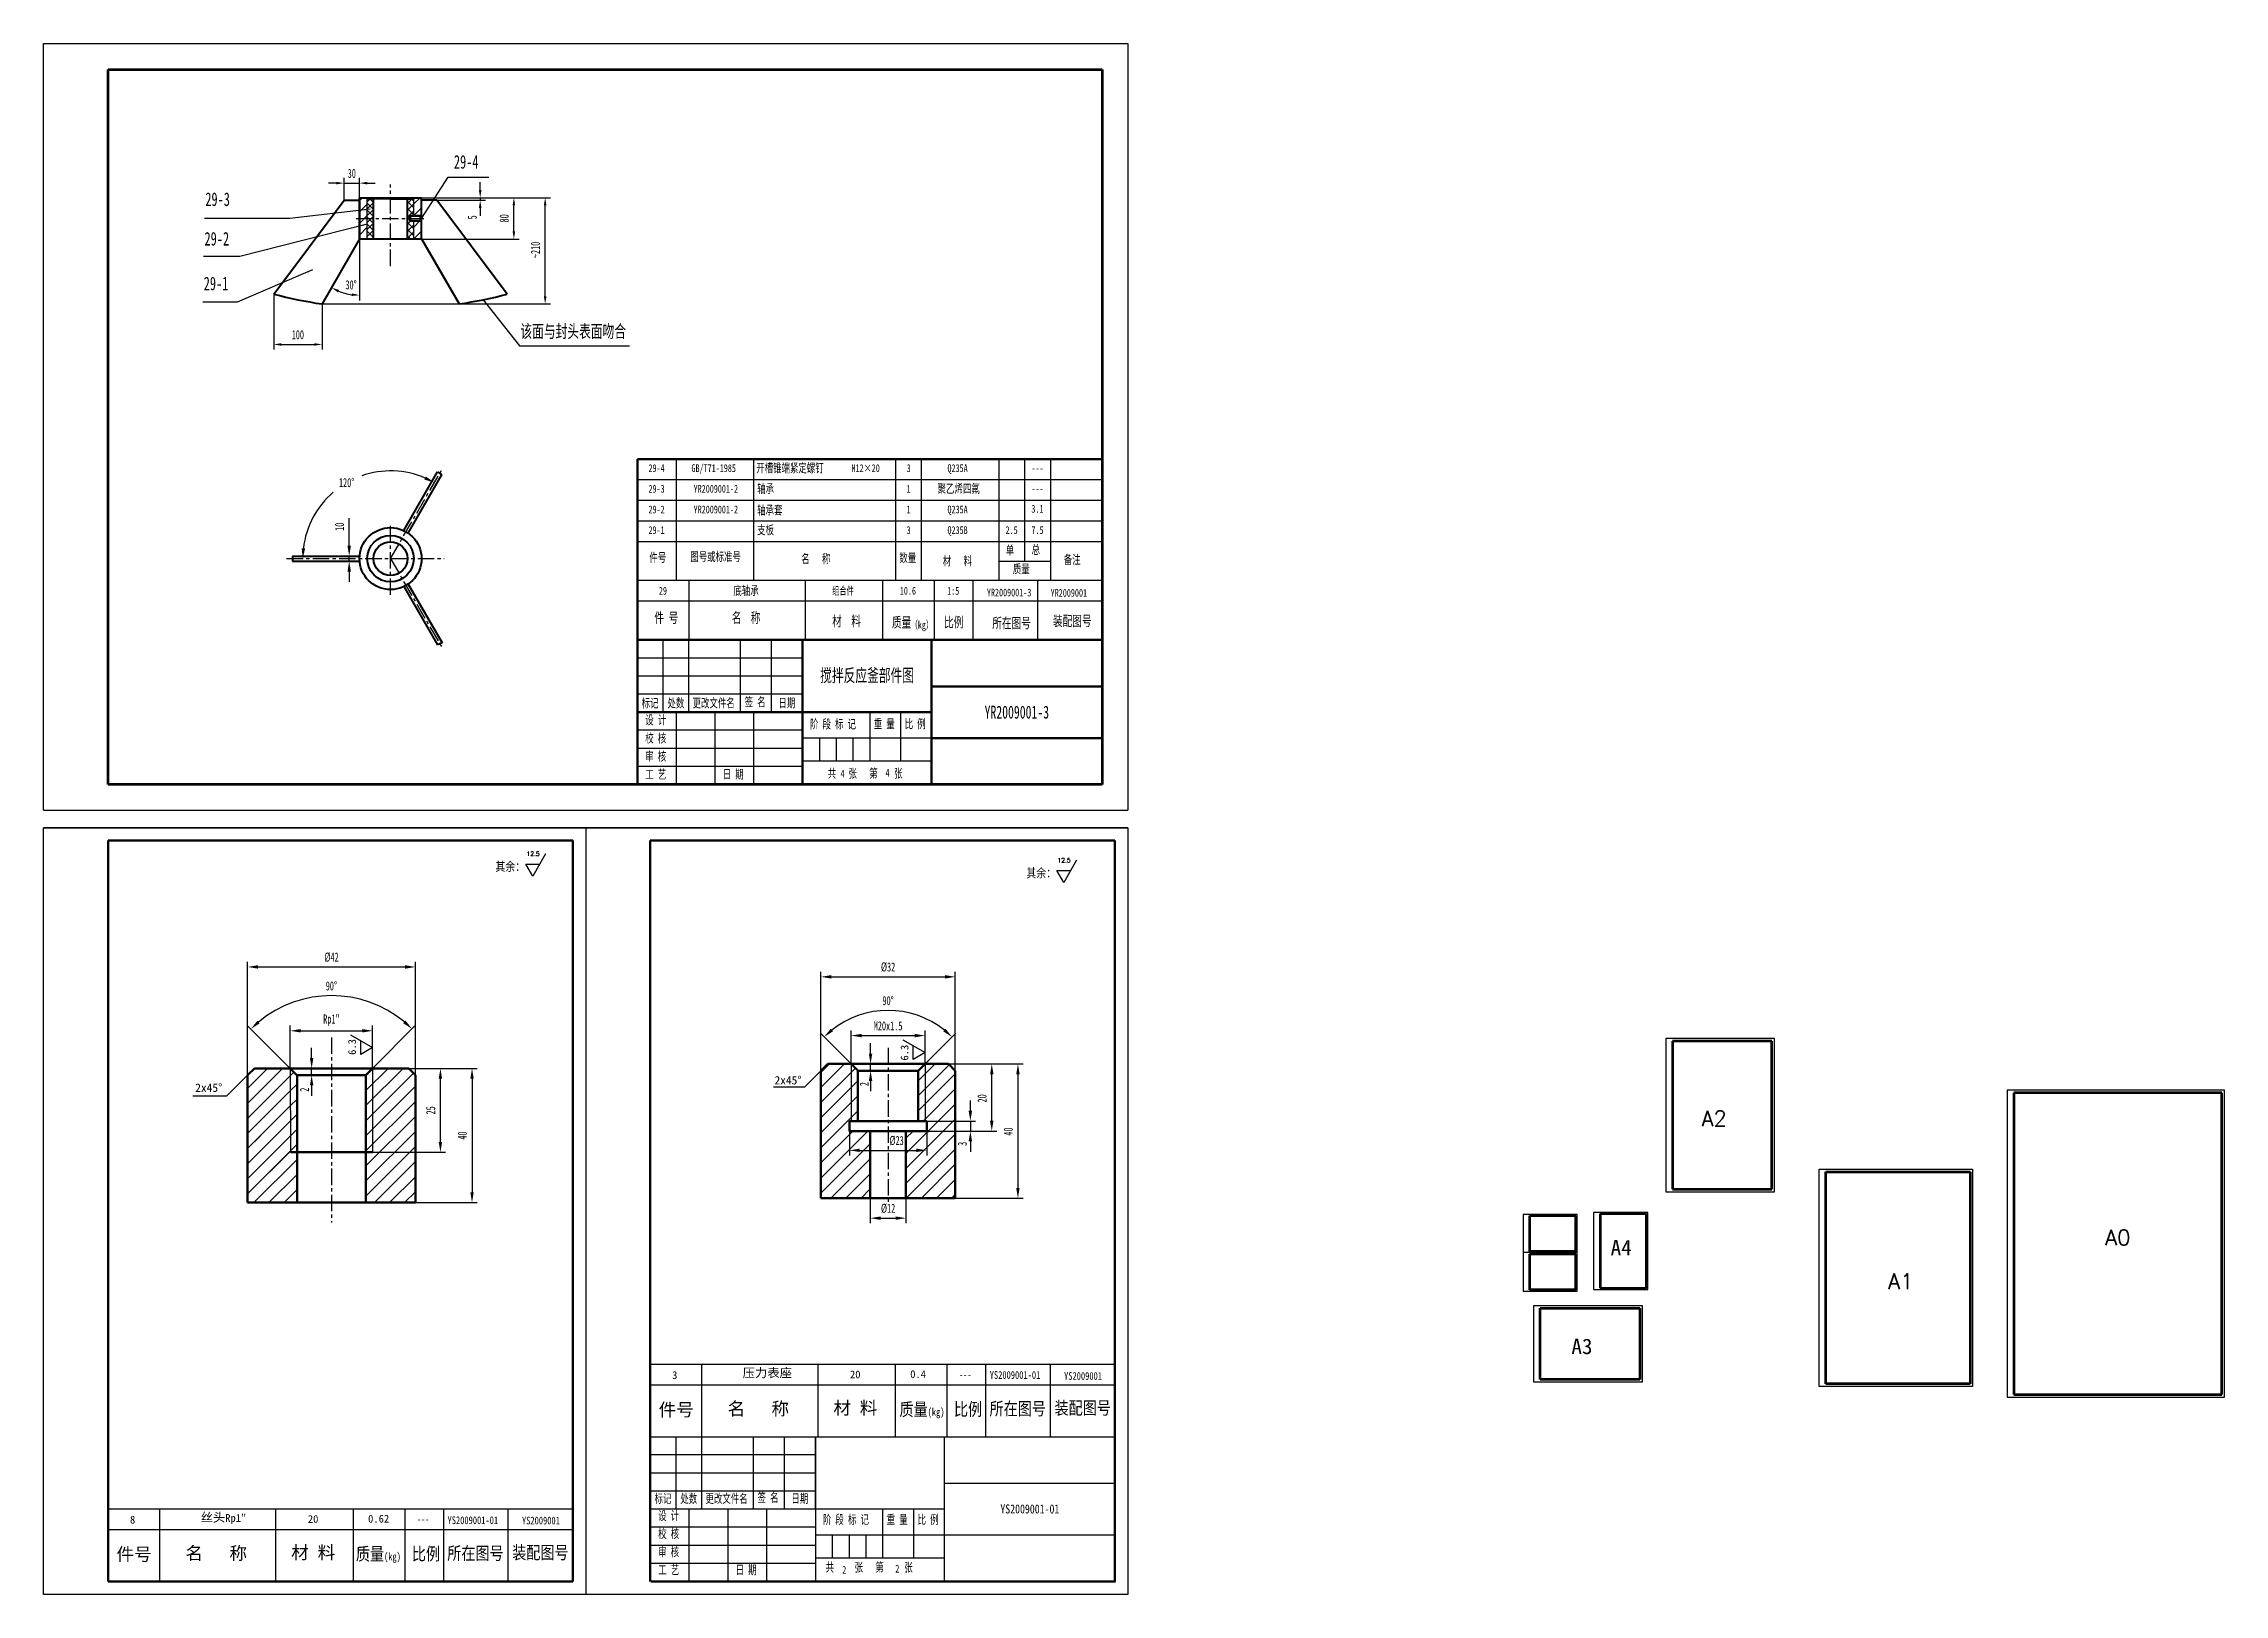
# Model space of a CAD drawing. Header units: millimetres. Extents: x -11803 to 14115, y -852 to 12275.
# Drawn here: x -6202 to 2246, y -852 to 5155 of the extents above; entities that cross this region are included whole.
import ezdxf

# ---------------------------------------------------------------- set-up
doc = ezdxf.new("R2010")
doc.units = ezdxf.units.MM
doc.linetypes.add('CENTERX2', pattern=[101.6, 63.5, -12.7, 12.7, -12.7])
doc.layers.get('Defpoints').update_dxf_attribs({"lineweight": 0})
for name, color, linetype, lineweight in [('CAXA0', 7, 'Continuous', 70), ('CAXA3', 7, 'Continuous', 25), ('CAXA4', 3, 'Continuous', 25), ('中心线', 1, 'CENTERX2', 25), ('粗实线', 7, 'Continuous', 50), ('粗线', 7, 'Continuous', 40), ('边框线', 2, 'Continuous', 90)]:
    doc.layers.add(name, color=color, linetype=linetype, lineweight=lineweight)
for name, color, linetype in [('填充', 4, 'Continuous'), ('标注', 3, 'Continuous'), ('细实线', 125, 'Continuous')]:
    doc.layers.add(name, color=color, linetype=linetype)
doc.styles.get("Standard").update_dxf_attribs({"font": 'txt', "bigfont": 'gbcbig.shx'})
doc.styles.add('UserTxtStyle8', font='SIMFANG.TTF', dxfattribs={"width": 0.667})
doc.styles.add('UserTxtStyle80', font='SIMFANG.TTF', dxfattribs={"width": 0.667})
doc.styles.add('标准', font='SimSun.ttf', dxfattribs={"width": 0.667})
doc.styles.add('样式 1', font='SIMFANG.TTF', dxfattribs={"width": 0.8})
doc.dimstyles.new('标准', dxfattribs={"dimscale": 10, "dimtxt": 3.5, "dimasz": 4, "dimexe": 2, "dimexo": 0, "dimgap": 2, "dimtad": 1, "dimdec": 1, "dimdsep": 46, "dimtxsty": '标准', "dimcen": 0, "dimdle": 2, "dimazin": 2, "dimtfac": 1, "dimtdec": 1, "dimtmove": 0, "dimatfit": 3, "dimfxl": 0, "dimtolj": 1, "dimtzin": 0, "dimarcsym": 0})
doc.dimstyles.new('标准$2', dxfattribs={"dimscale": 10, "dimtxt": 3.5, "dimasz": 4, "dimexe": 2, "dimexo": 0, "dimgap": 2, "dimtad": 1, "dimtih": 1, "dimtoh": 1, "dimdec": 1, "dimdsep": 46, "dimtxsty": '标准', "dimcen": 0, "dimdle": 2, "dimazin": 2, "dimtfac": 1, "dimtdec": 1, "dimtmove": 0, "dimatfit": 3, "dimfxl": 0, "dimtolj": 1, "dimtzin": 0, "dimarcsym": 0})
pattern_1 = [(45, (-10798.03, -7430.867), (-29.18583, 29.18583), [])]

msp = doc.modelspace()

# ---------------------------------------------------------------- texts
at = {"lineweight": 50, "char_height": 50, "attachment_point": 5, "style": '标准'}
for s, insert, width in [('{\\fFangSong_GB2312|b0|i0|c134|p34;搅拌反应釜部件图}', (-3011.523, 2704.988), 500), ('YR2009001-3', (-2431.523, 2564.988), 660)]:
    msp.add_mtext(s, dxfattribs=dict(at, insert=insert, width=width))
at = {"layer": 'CAXA0', "color": 0, "linetype": 'Continuous', "lineweight": 25, "attachment_point": 1}
for s, insert, char_height, style in [('29-4', (-4612.115, 4723.225), 52.5, '标准'), ('29-3', (-5575.134, 4578.448), 52.5, '标准'), ('29-2', (-5578.211, 4425.443), 52.5, '标准'), ('29-1', (-5581.288, 4252.001), 52.5, '标准'), ('该面与封头表面吻合', (-4354.721, 4065.688), 50, '标准'), ('YR2009001-3', (-2547.446, 3043.777), 30, 'UserTxtStyle8'), ('{\\fSimSun|b0|i0|c134|p2;YR2009001}', (-2300.322, 3042.456), 30, 'UserTxtStyle8')]:
    msp.add_mtext(s, dxfattribs=dict(at, insert=insert, char_height=char_height, style=style))
at = {"layer": 'CAXA4', "style": '标准', "width": 0.667}
for s, p in [('标记', (-3884.92, 2583.13)), ('处数', (-3784.92, 2583.324)), ('更改文件名', (-3687.641, 2583.324)), ('日期', (-3354.92, 2583.908)), ('设 计', (-3870.848, 2517.924)), ('阶 段 标 记', (-3232.851, 2501.952)), ('重 量', (-2985.848, 2502.924)), ('比 例', (-2865.848, 2502.73)), ('校 核', (-3870.848, 2447.341)), ('审 核', (-3870.848, 2376.952)), ('工 艺', (-3870.848, 2307.146)), ('共   张   第    张', (-3164.01, 2311.068))]:
    msp.add_text(s, height=35, dxfattribs=at).set_placement(p)
at = {"layer": 'CAXA4', "linetype": 'Continuous', "lineweight": 25, "attachment_point": 1}
for s, insert, char_height, style in [('\\fFangSong_GB2312|b0|i0|p34;29-4', (-3858.437, 3525.538), 30, '标准'), ('\\fFangSong_GB2312|b0|i0|p34;GB/T71-1985', (-3691.911, 3525.538), 30, '标准'), ('\\fFangSong_GB2312|b0|i0|p34;开槽锥端紧定螺钉', (-3441.032, 3528.963), 35, '标准'), ('\\fFangSong_GB2312|b0|i0|p34;M12×20', (-3072.009, 3525.538), 30, '标准'), ('\\fFangSong_GB2312|b0|i0|p34;3\\P', (-2858.377, 3525.538), 30, '标准'), ('Q235A', (-2700.144, 3525.538), 30, '标准'), ('\\fFangSong_GB2312|b0|i0|p34;---', (-2375.084, 3525.538), 30, '标准'), ('\\fFangSong_GB2312|b0|i0|p34;29-3', (-3858.437, 3445.538), 30, '标准'), ('YR2009001-2', (-3683.558, 3445.538), 30, '标准'), ('\\fFangSong_GB2312|b0|i0|p34;轴承', (-3437.533, 3448.963), 35, '标准'), ('\\fFangSong_GB2312|b0|i0|p34;1', (-2858.377, 3445.538), 30, '标准'), ('\\fFangSong_GB2312|b0|i0|p34;聚乙烯四氟', (-2738.48, 3448.963), 35, '标准'), ('\\fFangSong_GB2312|b0|i0|p34;---', (-2375.084, 3445.538), 30, '标准'), ('\\fFangSong_GB2312|b0|i0|p34;29-2', (-3858.437, 3365.538), 30, '标准'), ('YR2009001-2', (-3683.558, 3365.538), 30, '标准'), ('\\fFangSong_GB2312|b0|i0|p34;轴承套', (-3437.533, 3365.463), 35, '标准'), ('\\fFangSong_GB2312|b0|i0|p34;1', (-2858.377, 3365.538), 30, '标准'), ('Q235A', (-2700.144, 3365.538), 30, '标准'), ('\\fFangSong_GB2312|b0|i0|p34;3.1', (-2375.084, 3368.038), 30, '标准'), ('\\fFangSong_GB2312|b0|i0|p34;29-1', (-3858.437, 3285.538), 30, '标准'), ('\\fFangSong_GB2312|b0|i0|p34;支板', (-3437.533, 3288.963), 35, 'UserTxtStyle80'), ('\\fFangSong_GB2312|b0|i0|p34;3', (-2858.377, 3285.538), 30, '标准'), ('Q235B', (-2700.144, 3285.538), 30, '标准'), ('\\fFangSong_GB2312|b0|i0|p34;2.5', (-2475.084, 3285.538), 30, '标准'), ('\\fFangSong_GB2312|b0|i0|p34;单', (-2474.368, 3210.89), 35, 'UserTxtStyle80'), ('\\fFangSong_GB2312|b0|i0|p34;7.5', (-2375.084, 3285.538), 30, '标准'), ('\\fFangSong_GB2312|b0|i0|p34;总', (-2374.368, 3212.538), 35, 'UserTxtStyle80'), ('\\fFangSong_GB2312|b0|i0|p34;件号', (-3854.766, 3182.249), 35, 'UserTxtStyle80'), ('图号或标准号', (-3696.349, 3185.189), 35, 'UserTxtStyle80'), ('\\fFangSong_GB2312|b0|i0|p34;名   称', (-3266.48, 3177.322), 35, 'UserTxtStyle80'), ('\\fFangSong_GB2312|b0|i0|p34;数量', (-2886.633, 3181.045), 35, 'UserTxtStyle80'), ('\\fFangSong_GB2312|b0|i0|p34;材   料', (-2718.262, 3168.411), 35, 'UserTxtStyle80'), ('\\fFangSong_GB2312|b0|i0|p34;质量', (-2447.093, 3137.55), 35, 'UserTxtStyle80'), ('\\fFangSong_GB2312|b0|i0|p34;备注', (-2249.713, 3173.808), 35, 'UserTxtStyle80'), ('\\fFangSong_GB2312|b0|i0|p34;29', (-3818.047, 3050.383), 30, 'UserTxtStyle8'), ('底轴承', (-3529.314, 3053.808), 35, 'UserTxtStyle8'), ('\\fFangSong_GB2312|b0|i0|p34;组合件', (-3146.961, 3050.383), 30, 'UserTxtStyle8'), ('\\fFangSong_GB2312|b0|i0|p34;10.6', (-2884.754, 3050.383), 30, 'UserTxtStyle8'), ('\\fFangSong_GB2312|b0|i0|p34;1:5', (-2701.4, 3050.383), 30, 'UserTxtStyle8'), ('名  称', (-3535.844, 2951.096), 40, 'UserTxtStyle80'), ('件 号', (-3835.748, 2951.096), 40, 'UserTxtStyle80'), ('\\fFangSong_GB2312|b0|i0|p34;材  料', (-3146.528, 2938.435), 40, 'UserTxtStyle80'), ('\\fFangSong_GB2312|b0|i0|p34;质量', (-2915.244, 2933.23), 40, 'UserTxtStyle80'), ('（kg）', (-2842.992, 2918.61), 30, 'UserTxtStyle80'), ('\\fFangSong_GB2312|b0|i0|p34;比例', (-2713.197, 2933.665), 40, 'UserTxtStyle80'), ('\\fFangSong_GB2312|b0|i0|p34;所在图号', (-2526.75, 2930.806), 40, 'UserTxtStyle80'), ('\\fFangSong_GB2312|b0|i0|p34;装配图号', (-2291.412, 2938.79), 40, 'UserTxtStyle80'), ('\\fSimSun|b0|i0|p34;标记', (-3834.92, -463.198), 35, '标准'), ('\\fSimSun|b0|i0|p34;更改文件名', (-3637.641, -463.198), 35, '标准'), ('\\fSimSun|b0|i0|p34;日期', (-3304.92, -463.198), 35, '标准'), ('\\fSimSun|b0|i0|p34;设 计', (-3820.848, -529.376), 35, '标准'), ('{\\fSimSun|b0|i0|c134|p34;校 核}', (-3820.848, -599.376), 35, '标准'), ('\\fSimSun|b0|i0|p34;审 核', (-3820.848, -669.376), 35, '标准'), ('\\fSimSun|b0|i0|p34;工 艺', (-3820.848, -739.376), 35, '标准'), ('\\fSimSun|b0|i0|p34;日 期', (-3520.848, -739.376), 35, '标准'), ('\\fSimSun|b0|i0|p34;共     张   第     张', (-3172.131, -729.376), 35, '标准'), ('{\\fSimSun|b0|i0|c134|p34;2}', (-3107.834, -741.904), 30, '标准'), ('{\\fSimSun|b0|i0|c134|p34;2}', (-2902.319, -737.698), 30, '标准')]:
    msp.add_mtext(s, dxfattribs=dict(at, insert=insert, char_height=char_height, style=style))
at = {"layer": 'CAXA4', "char_height": 35, "attachment_point": 1, "style": '标准'}
for s, insert in [('\\fSimSun|b0|i0|p34;处数', (-3734.92, -463.198)), ('\\fSimSun|b0|i0|p34;签 名', (-3435.848, -459.376)), ('\\fSimSun|b0|i0|p34;阶 段 标 记', (-3182.851, -544.376)), ('\\fSimSun|b0|i0|p34;重 量', (-2935.848, -544.376)), ('\\fSimSun|b0|i0|p34;比 例', (-2815.848, -544.376))]:
    msp.add_mtext(s, dxfattribs=dict(at, insert=insert))
at = {"layer": '标注', "attachment_point": 1, "style": '样式 1'}
for s, insert, char_height, width in [('{\\fSimSun|b0|i0|c134|p54;其余：}', (-4451.311, 1985.111), 35, 247.90586), ('{\\fSimSun|b0|i0|c134|p54;其余：}', (-2394.456, 1959.895), 35, 247.90586), ('YS2009001-01', (-2536.52, 12.719), 30, 250), ('YS2009001', (-2248.471, 8.93), 30, 250), ('---', (-2654.547, 11.852), 25, 150), ('{\\fSimSun|b0|i0|c134|p54;质量\\H0.6x;(\\fFangSong_GB2312|b0|i0|c134|p49;kg)}', (-2886.148, -110.493), 50, 200), ('{\\fSimSun|b0|i0|c134|p54;\\H2x;比例}', (-2674.945, -109.958), 25, 150), ('{\\fSimSun|b0|i0|c134|p54;\\H2x;所在图号}', (-2537.218, -107.819), 25, 250), ('{\\fSimSun|b0|i0|c134|p54;装配图号}', (-2285.479, -104.923), 50, 250), ('{\\fFangSong_GB2312|b0|i0|c134|p49;YS2009001-01}', (-2495.346, -503.647), 35, 660), ('---', (-4754.547, -548.148), 25, 150), ('YS2009001-01', (-4636.812, -549.932), 30, 250), ('YS2009001', (-4348.471, -551.07), 30, 250), ('{\\fSimSun|b0|i0|c134|p54;质量\\H0.6x;(\\fFangSong_GB2312|b0|i0|c134|p49;kg)}', (-4991.956, -670.493), 50, 200), ('{\\fSimSun|b0|i0|c134|p54;\\H2x;比例}', (-4774.945, -669.958), 25, 150), ('{\\fSimSun|b0|i0|c134|p54;\\H2x;所在图号}', (-4637.937, -667.819), 25, 250), ('{\\fSimSun|b0|i0|c134|p54;装配图号}', (-4386.197, -664.923), 50, 250)]:
    msp.add_mtext(s, dxfattribs=dict(at, insert=insert, char_height=char_height, width=width))
at = {"layer": '标注'}
for s, insert, char_height, width, attachment_point in [('{\\H0.4x;12.5}', (-4330.806, 2025.146), 42.25, 60.40352, 1), ('{\\H0.4x;12.5}', (-2273.95, 1999.93), 42.25, 60.40352, 1), ('{\\fSimSun|b0|i0|c134|p2;2x45%%D}', (-5614.083, 1126.714), 32.5, 166.25256, 1), ('{\\fSimSun|b0|i0|c134|p2;2x45%%D}', (-3370.226, 1155.723), 32.5, 170.66102, 1), ('{\\fFangSong_GB2312|b0|i0|c134|p49;3}', (-3766.904, 12.239), 30, 200, 1), ('{\\fFangSong_GB2312|b0|i0|c134|p49;压力表座}', (-3493.523, 23.817), 35, 450, 1), ('{\\fFangSong_GB2312|b0|i0|c134|p49;20}', (-3077.926, 14.902), 30, 300, 1), ('{\\fFangSong_GB2312|b0|i0|c134|p49;0.4}', (-2844.552, 15.848), 30, 200, 1), ('{\\fSimSun|b0|i0|c134|p54;件号}', (-3750.815, -139.398), 50, 200, 5), ('{\\fSimSun|b0|i0|c134|p54;\\H2x;名   称}', (-3432.779, -135.502), 25, 450, 5), ('{\\fSimSun|b0|i0|c134|p54;材 料}', (-3142.169, -104.797), 50, 300, 1), ('{\\fFangSong_GB2312|b0|i0|c134|p49;8}', (-5866.904, -547.761), 30, 200, 1), ('{\\fFangSong_GB2312|b0|i0|c134|p49;丝头\\H0.8572x;Rp1"}', (-5593.523, -536.183), 35, 450, 1), ('{\\fFangSong_GB2312|b0|i0|c134|p49;20}', (-5177.926, -545.098), 30, 300, 1), ('{\\fFangSong_GB2312|b0|i0|c134|p49;0.62}', (-4944.552, -544.152), 30, 200, 1), ('{\\fSimSun|b0|i0|c134|p54;件号}', (-5850.815, -699.398), 50, 200, 5), ('{\\fSimSun|b0|i0|c134|p54;\\H2x;名   称}', (-5532.779, -695.502), 25, 450, 5), ('{\\fSimSun|b0|i0|c134|p54;材 料}', (-5242.169, -664.797), 50, 300, 1)]:
    msp.add_mtext(s, dxfattribs=dict(at, insert=insert, char_height=char_height, width=width, attachment_point=attachment_point))
at = {"layer": '标注', "char_height": 30, "attachment_point": 1, "rotation": 90}
for insert, width in [((-5021.629, 1237.728), 37.60549), ((-2881.596, 1215.733), 60.40352)]:
    msp.add_mtext('{\\fSimSun|b0|i0|c134|p2;6.3}', dxfattribs=dict(at, insert=insert, width=width))
at = {"layer": '细实线', "color": 3, "lineweight": -3, "style": '标准', "width": 0.667}
msp.add_text('签 名', height=35, dxfattribs=at).set_placement((-3485.848, 2587.341))
at = {"layer": '细实线', "lineweight": -3, "style": '标准', "width": 0.667}
msp.add_text('日 期', height=35, dxfattribs=at).set_placement((-3570.848, 2307.73))
at = {"layer": '细实线', "color": 0, "lineweight": 50, "char_height": 30, "width": 58.69417, "attachment_point": 1, "style": '标准'}
for insert in [(-3114.337, 2342.471), (-2940.246, 2345.447)]:
    msp.add_mtext('{\\fSimSun|b0|i0|c134|p2;4}', dxfattribs=dict(at, insert=insert))
at = {"layer": '细实线', "char_height": 60, "attachment_point": 1}
for s, insert, width in [('A2', (221.405, 1021.538), 189.82494), ('{\\Ftxt|c0;A4}', (-131.198, 521.201), 114.92269), ('A0', (1785.032, 560.408), 440.0018), ('A1', (944.441, 390.752), 409.42955), ('{\\Ftxt|c0;A3}', (-283.208, 138.537), 219.3342)]:
    msp.add_mtext(s, dxfattribs=dict(at, insert=insert, width=width))

# ---------------------------------------------------------------- blocks, each defined once
blk = doc.blocks.new('*D13')
at = {"layer": 'Defpoints', "color": 0, "linetype": 'Continuous', "lineweight": 25}
for p in [(-5130.9, 3170), (-5130.9, 3150), (-5017.8, 3150)]:
    blk.add_point(p, dxfattribs=at)
at = {"layer": '细实线', "color": 0, "linetype": 'Continuous', "lineweight": -2}
for p, q in [((-5017.8, 3210), (-5017.8, 3317.1)), ((-5130.9, 3170), (-4997.8, 3170)), ((-5130.9, 3150), (-4997.8, 3150)), ((-5017.8, 3150), (-5017.8, 3170)), ((-5017.8, 3110), (-5017.8, 3070))]:
    blk.add_line(p, q, dxfattribs=at)
at = {"layer": '细实线', "color": 0, "linetype": 'Continuous', "lineweight": 25}
for points in [[(-5024.5, 3210), (-5011.1, 3210), (-5017.8, 3170)], [(-5024.5, 3110), (-5011.1, 3110), (-5017.8, 3150)]]:
    blk.add_solid(points, dxfattribs=at)
at = {"layer": '细实线', "color": 0, "linetype": 'Continuous', "lineweight": -3, "insert": (-5055.3, 3283.6), "char_height": 35, "attachment_point": 5, "rotation": 90, "style": '标准'}
blk.add_mtext('\\A1;\\fFangSong_GB2312;10', dxfattribs=at)
blk = doc.blocks.new('*D14')
at = {"layer": 'Defpoints', "color": 0, "lineweight": 25}
for p in [(-4916.7, 3494.8), (-4656.8, 3507.9), (-5256.4, 3160), (-4857.7, 3160), (-4650.3, 3160)]:
    blk.add_point(p, dxfattribs=at)
at = {"layer": '细实线', "color": 0, "lineweight": -2}
for start, end in [(66.74571, 109.16963), (130.91232, 173.25429)]:
    blk.add_arc((-4857.7, 3160), 339.9, start, end, dxfattribs=at)
at = {"layer": '细实线', "color": 0, "lineweight": 25}
for points in [[(-4720.5, 3478.3), (-4726.5, 3466.4), (-4687.7, 3454.4)], [(-5188.6, 3199.5), (-5201.9, 3200.3), (-5197.6, 3160)]]:
    blk.add_solid(points, dxfattribs=at)
at = {"layer": '细实线', "color": 0, "lineweight": 25, "insert": (-5027.7, 3454.4), "char_height": 35, "attachment_point": 5, "style": '标准'}
blk.add_mtext('\\A1;\\fFangSong_GB2312;120{%%D}', dxfattribs=at)
blk = doc.blocks.new('*D8')
at = {"layer": 'Defpoints', "color": 0, "linetype": 'Continuous', "lineweight": 25}
for p in [(-5310.1, 4184.6), (-5123, 4146.5), (-5123, 3989.7)]:
    blk.add_point(p, dxfattribs=at)
at = {"layer": '细实线', "color": 0, "linetype": 'Continuous', "lineweight": -2}
for p, q in [((-5310.1, 4184.6), (-5310.1, 3969.7)), ((-5123, 4146.5), (-5123, 3969.7)), ((-5280.1, 3989.7), (-5153, 3989.7))]:
    blk.add_line(p, q, dxfattribs=at)
at = {"layer": '细实线', "color": 0, "linetype": 'Continuous', "lineweight": 25}
for points in [[(-5280.1, 3994.7), (-5280.1, 3984.7), (-5310.1, 3989.7)], [(-5153, 3994.7), (-5153, 3984.7), (-5123, 3989.7)]]:
    blk.add_solid(points, dxfattribs=at)
at = {"layer": '细实线', "color": 0, "linetype": 'Continuous', "lineweight": -3, "insert": (-5216.6, 4027.2), "char_height": 35, "attachment_point": 5, "style": '标准'}
blk.add_mtext('\\A1;\\fFangSong_GB2312;100', dxfattribs=at)
blk = doc.blocks.new('*D9')
at = {"layer": 'Defpoints', "color": 0, "linetype": 'Continuous', "lineweight": 25}
for p in [(-4737.7, 4558.1), (-4379.8, 4558.1), (-4737.7, 4398.1)]:
    blk.add_point(p, dxfattribs=at)
at = {"layer": '细实线', "color": 0, "linetype": 'Continuous', "lineweight": -2}
for p, q in [((-4737.7, 4558.1), (-4359.8, 4558.1)), ((-4379.8, 4428.1), (-4379.8, 4528.1)), ((-4737.7, 4398.1), (-4359.8, 4398.1))]:
    blk.add_line(p, q, dxfattribs=at)
at = {"layer": '细实线', "color": 0, "linetype": 'Continuous', "lineweight": 25}
for points in [[(-4384.8, 4528.1), (-4374.8, 4528.1), (-4379.8, 4558.1)], [(-4384.8, 4428.1), (-4374.8, 4428.1), (-4379.8, 4398.1)]]:
    blk.add_solid(points, dxfattribs=at)
at = {"layer": '细实线', "color": 0, "linetype": 'Continuous', "lineweight": -3, "insert": (-4417.3, 4478.1), "char_height": 35, "attachment_point": 5, "rotation": 90, "style": '标准'}
blk.add_mtext('\\A1;\\fFangSong_GB2312;80', dxfattribs=at)
blk = doc.blocks.new('*D10')
at = {"layer": 'Defpoints', "color": 0, "linetype": 'Continuous', "lineweight": 25}
for p in [(-4977.7, 4614.6), (-5037.7, 4548.1), (-4977.7, 4548.1)]:
    blk.add_point(p, dxfattribs=at)
at = {"layer": '细实线', "color": 0, "linetype": 'Continuous', "lineweight": -2}
for p, q in [((-5067.7, 4614.6), (-5097.7, 4614.6)), ((-5037.7, 4548.1), (-5037.7, 4634.6)), ((-5037.7, 4614.6), (-4977.7, 4614.6)), ((-4977.7, 4548.1), (-4977.7, 4634.6)), ((-4947.7, 4614.6), (-4917.7, 4614.6))]:
    blk.add_line(p, q, dxfattribs=at)
at = {"layer": '细实线', "color": 0, "linetype": 'Continuous', "lineweight": 25}
for points in [[(-5067.7, 4619.6), (-5067.7, 4609.6), (-5037.7, 4614.6)], [(-4947.7, 4619.6), (-4947.7, 4609.6), (-4977.7, 4614.6)]]:
    blk.add_solid(points, dxfattribs=at)
at = {"layer": '细实线', "color": 0, "linetype": 'Continuous', "lineweight": -3, "insert": (-5007.7, 4652.1), "char_height": 35, "attachment_point": 5, "style": '标准'}
blk.add_mtext('\\A1;\\fFangSong_GB2312;30', dxfattribs=at)
blk = doc.blocks.new('*D11')
at = {"layer": 'Defpoints', "color": 0, "linetype": 'Continuous', "lineweight": 25}
for p in [(-4737.7, 4558.1), (-4258.6, 4558.1), (-5123, 4146.5)]:
    blk.add_point(p, dxfattribs=at)
at = {"layer": '细实线', "color": 0, "linetype": 'Continuous', "lineweight": -2}
for p, q in [((-4737.7, 4558.1), (-4238.6, 4558.1)), ((-4258.6, 4176.5), (-4258.6, 4528.1)), ((-5123, 4146.5), (-4238.6, 4146.5))]:
    blk.add_line(p, q, dxfattribs=at)
at = {"layer": '细实线', "color": 0, "linetype": 'Continuous', "lineweight": 25}
for points in [[(-4263.6, 4528.1), (-4253.6, 4528.1), (-4258.6, 4558.1)], [(-4263.6, 4176.5), (-4253.6, 4176.5), (-4258.6, 4146.5)]]:
    blk.add_solid(points, dxfattribs=at)
at = {"layer": '细实线', "color": 0, "linetype": 'Continuous', "lineweight": -3, "insert": (-4296.1, 4355.8), "char_height": 35, "attachment_point": 5, "rotation": 90, "style": '标准'}
blk.add_mtext('\\A1;\\fFangSong_GB2312;~210', dxfattribs=at)
blk = doc.blocks.new('*D12')
at = {"layer": 'Defpoints', "color": 0, "linetype": 'Continuous', "lineweight": 25}
for p in [(-4737.7, 4558.1), (-4677.7, 4548.1), (-4510.3, 4548.1)]:
    blk.add_point(p, dxfattribs=at)
at = {"layer": '细实线', "color": 0, "linetype": 'Continuous', "lineweight": -2}
for p, q in [((-4510.3, 4588.1), (-4510.3, 4618.1)), ((-4737.7, 4558.1), (-4490.3, 4558.1)), ((-4677.7, 4548.1), (-4490.3, 4548.1)), ((-4510.3, 4558.1), (-4510.3, 4548.1)), ((-4510.3, 4518.1), (-4510.3, 4488.1))]:
    blk.add_line(p, q, dxfattribs=at)
at = {"layer": '细实线', "color": 0, "linetype": 'Continuous', "lineweight": 25}
for points in [[(-4515.3, 4588.1), (-4505.3, 4588.1), (-4510.3, 4558.1)], [(-4515.3, 4518.1), (-4505.3, 4518.1), (-4510.3, 4548.1)]]:
    blk.add_solid(points, dxfattribs=at)
at = {"layer": '细实线', "color": 0, "linetype": 'Continuous', "lineweight": -3, "insert": (-4541.1, 4482), "char_height": 35, "attachment_point": 5, "rotation": 90, "style": '标准'}
blk.add_mtext('\\A1;\\fFangSong_GB2312;5', dxfattribs=at)
blk = doc.blocks.new('*D15')
at = {"color": 0, "lineweight": -2}
blk.add_line((-4977.7, 4398.1), (-4977.7, 4160.4), dxfattribs=at)
blk.add_arc((-4977.7, 4398.1), 217.7, 247.90209, 262.09791, dxfattribs=at)
at = {"color": 0, "lineweight": 25}
for points in [[(-5061.8, 4191.9), (-5057.4, 4200.9), (-5086.5, 4209.6)], [(-5007.3, 4187.5), (-5008, 4177.5), (-4977.7, 4180.4)]]:
    blk.add_solid(points, dxfattribs=at)
at = {"layer": 'Defpoints', "color": 0, "lineweight": 25}
for p in [(-4977.7, 4558.1), (-4977.7, 4398.1), (-4977.7, 4398.1), (-5123, 4146.5), (-5052.1, 4193.6)]:
    blk.add_point(p, dxfattribs=at)
at = {"color": 0, "insert": (-5010.5, 4220.4), "char_height": 35, "attachment_point": 5, "style": '标准'}
blk.add_mtext('\\A1;30°', dxfattribs=at)
blk = doc.blocks.new('*D329')
at = {"layer": 'Defpoints', "color": 0, "lineweight": 25}
for p in [(-4787.1, 1185.3), (-4761.1, 665.3), (-4542, 665.3)]:
    blk.add_point(p, dxfattribs=at)
at = {"layer": '标注', "color": 0, "lineweight": -2}
for p, q in [((-4787.1, 1185.3), (-4522, 1185.3)), ((-4542, 1145.3), (-4542, 705.3)), ((-4761.1, 665.3), (-4522, 665.3))]:
    blk.add_line(p, q, dxfattribs=at)
at = {"layer": '标注', "color": 0, "lineweight": 25}
for points in [[(-4548.6, 1145.3), (-4535.3, 1145.3), (-4542, 1185.3)], [(-4548.6, 705.3), (-4535.3, 705.3), (-4542, 665.3)]]:
    blk.add_solid(points, dxfattribs=at)
at = {"layer": '标注', "color": 0, "insert": (-4579.5, 925.3), "char_height": 35, "attachment_point": 5, "rotation": 90, "style": '标准'}
blk.add_mtext('\\A1;40', dxfattribs=at)
blk = doc.blocks.new('*D330')
at = {"layer": 'Defpoints', "color": 0, "lineweight": 25}
for p in [(-4926.9, 1185.3), (-4664.4, 1185.3), (-4926.9, 860.3)]:
    blk.add_point(p, dxfattribs=at)
at = {"layer": '标注', "color": 0, "lineweight": -2}
for p, q in [((-4926.9, 1185.3), (-4644.4, 1185.3)), ((-4664.4, 900.3), (-4664.4, 1145.3)), ((-4926.9, 860.3), (-4644.4, 860.3))]:
    blk.add_line(p, q, dxfattribs=at)
at = {"layer": '标注', "color": 0, "lineweight": 25}
for points in [[(-4671.1, 1145.3), (-4657.8, 1145.3), (-4664.4, 1185.3)], [(-4671.1, 900.3), (-4657.8, 900.3), (-4664.4, 860.3)]]:
    blk.add_solid(points, dxfattribs=at)
at = {"layer": '标注', "color": 0, "insert": (-4701.9, 1022.8), "char_height": 35, "attachment_point": 5, "rotation": 90, "style": '标准'}
blk.add_mtext('\\A1;25', dxfattribs=at)
blk = doc.blocks.new('*D331')
at = {"layer": 'Defpoints', "color": 0, "lineweight": 25}
for p in [(-5163.2, 1185.3), (-5157.1, 1185.3), (-5157.1, 1159.3)]:
    blk.add_point(p, dxfattribs=at)
at = {"layer": '标注', "color": 0, "lineweight": -2}
for p, q in [((-5157.1, 1185.3), (-5183.2, 1185.3)), ((-5163.2, 1225.3), (-5163.2, 1265.3)), ((-5163.2, 1159.3), (-5163.2, 1185.3)), ((-5157.1, 1159.3), (-5183.2, 1159.3)), ((-5163.2, 1119.3), (-5163.2, 1079.3))]:
    blk.add_line(p, q, dxfattribs=at)
at = {"layer": '标注', "color": 0, "lineweight": 25}
for points in [[(-5169.9, 1225.3), (-5156.6, 1225.3), (-5163.2, 1185.3)], [(-5169.9, 1119.3), (-5156.6, 1119.3), (-5163.2, 1159.3)]]:
    blk.add_solid(points, dxfattribs=at)
at = {"layer": '标注', "color": 0, "insert": (-5191.3, 1102.9), "char_height": 35, "attachment_point": 5, "rotation": 90, "style": '标准'}
blk.add_mtext('\\A1;2', dxfattribs=at)
blk = doc.blocks.new('*D332')
at = {"layer": 'Defpoints', "color": 0, "lineweight": 25}
for p in [(-4972.6, 1452.4), (-5246.3, 1185.3), (-4926.9, 1185.3), (-5086.1, 1025)]:
    blk.add_point(p, dxfattribs=at)
at = {"layer": '标注', "color": 0, "lineweight": -2}
for p, q in [((-5246.3, 1185.3), (-5412.8, 1351.9)), ((-4926.9, 1185.3), (-4760.4, 1352.9))]:
    blk.add_line(p, q, dxfattribs=at)
blk.add_arc((-5086.1, 1025), 442.2, 50.36747, 129.79712, dxfattribs=at)
at = {"layer": '标注', "color": 0, "lineweight": 25}
for points in [[(-5364.7, 1359.8), (-5373.7, 1369.7), (-5398.7, 1337.8)], [(-4799.6, 1370.5), (-4808.6, 1360.6), (-4774.5, 1338.7)]]:
    blk.add_solid(points, dxfattribs=at)
at = {"layer": '标注', "color": 0, "insert": (-5086.8, 1504.8), "char_height": 35, "attachment_point": 5, "style": '标准'}
blk.add_mtext('\\A1;90%%d', dxfattribs=at)
blk = doc.blocks.new('*D333')
at = {"layer": 'Defpoints', "color": 0, "lineweight": 25}
for p in [(-4761.1, 1578.3), (-5411.1, 1159.3), (-4761.1, 1159.3)]:
    blk.add_point(p, dxfattribs=at)
at = {"layer": '标注', "color": 0, "lineweight": -2}
for p, q in [((-5411.1, 1159.3), (-5411.1, 1598.3)), ((-5371.1, 1578.3), (-4801.1, 1578.3)), ((-4761.1, 1159.3), (-4761.1, 1598.3))]:
    blk.add_line(p, q, dxfattribs=at)
at = {"layer": '标注', "color": 0, "lineweight": 25}
for points in [[(-5371.1, 1585), (-5371.1, 1571.6), (-5411.1, 1578.3)], [(-4801.1, 1585), (-4801.1, 1571.6), (-4761.1, 1578.3)]]:
    blk.add_solid(points, dxfattribs=at)
at = {"layer": '标注', "color": 0, "insert": (-5086.1, 1615.8), "char_height": 35, "attachment_point": 5, "style": '标准'}
blk.add_mtext('\\A1;%%c42', dxfattribs=at)
blk = doc.blocks.new('*D334')
at = {"layer": 'Defpoints', "color": 0, "lineweight": 25}
for p in [(-2998.2, 1202.5), (-2998.2, 1202.5), (-2998.2, 1176.5)]:
    blk.add_point(p, dxfattribs=at)
at = {"layer": '标注', "color": 0, "lineweight": -2}
for p, q in [((-2998.2, 1242.5), (-2998.2, 1282.5)), ((-2998.2, 1202.5), (-3018.2, 1202.5)), ((-2998.2, 1176.5), (-2998.2, 1202.5)), ((-2998.2, 1176.5), (-3018.2, 1176.5)), ((-2998.2, 1136.5), (-2998.2, 1096.5))]:
    blk.add_line(p, q, dxfattribs=at)
at = {"layer": '标注', "color": 0, "lineweight": 25}
for points in [[(-3004.9, 1242.5), (-2991.5, 1242.5), (-2998.2, 1202.5)], [(-3004.9, 1136.5), (-2991.5, 1136.5), (-2998.2, 1176.5)]]:
    blk.add_solid(points, dxfattribs=at)
at = {"layer": '标注', "color": 0, "insert": (-3022.6, 1124.3), "char_height": 35, "attachment_point": 5, "rotation": 90, "style": '标准'}
blk.add_mtext('\\A1;2', dxfattribs=at)
blk = doc.blocks.new('*D335')
at = {"layer": 'Defpoints', "color": 0, "lineweight": 25}
for p in [(-3079.7, 942.5), (-2780.7, 942.5), (-2780.7, 867.9)]:
    blk.add_point(p, dxfattribs=at)
at = {"layer": '标注', "color": 0, "lineweight": -2}
for p, q in [((-3079.7, 942.5), (-3079.7, 847.9)), ((-2780.7, 942.5), (-2780.7, 847.9)), ((-3039.7, 867.9), (-2820.7, 867.9))]:
    blk.add_line(p, q, dxfattribs=at)
at = {"layer": '标注', "color": 0, "lineweight": 25}
for points in [[(-3039.7, 874.6), (-3039.7, 861.3), (-3079.7, 867.9)], [(-2820.7, 874.6), (-2820.7, 861.3), (-2780.7, 867.9)]]:
    blk.add_solid(points, dxfattribs=at)
at = {"layer": '标注', "color": 0, "insert": (-2897.3, 905.4), "char_height": 35, "attachment_point": 5, "style": '标准'}
blk.add_mtext('\\A1;%%c23', dxfattribs=at)
blk = doc.blocks.new('*D336')
at = {"layer": 'Defpoints', "color": 0, "lineweight": 25}
for p in [(-2780.7, 981.5), (-2780.7, 942.5), (-2611.5, 942.5)]:
    blk.add_point(p, dxfattribs=at)
at = {"layer": '标注', "color": 0, "lineweight": -2}
for p, q in [((-2611.5, 1021.5), (-2611.5, 1061.5)), ((-2780.7, 981.5), (-2591.5, 981.5)), ((-2780.7, 942.5), (-2591.5, 942.5)), ((-2611.5, 981.5), (-2611.5, 942.5)), ((-2611.5, 902.5), (-2611.5, 862.5))]:
    blk.add_line(p, q, dxfattribs=at)
at = {"layer": '标注', "color": 0, "lineweight": 25}
for points in [[(-2618.2, 1021.5), (-2604.8, 1021.5), (-2611.5, 981.5)], [(-2618.2, 902.5), (-2604.8, 902.5), (-2611.5, 942.5)]]:
    blk.add_solid(points, dxfattribs=at)
at = {"layer": '标注', "color": 0, "insert": (-2642.8, 893.2), "char_height": 35, "attachment_point": 5, "rotation": 90, "style": '标准'}
blk.add_mtext('\\A1;3', dxfattribs=at)
blk = doc.blocks.new('*D327')
at = {"layer": 'Defpoints', "color": 0, "lineweight": 25}
for p in [(-2787.2, 1202.5), (-2718.6, 682.5), (-2427.2, 682.5)]:
    blk.add_point(p, dxfattribs=at)
at = {"layer": '标注', "color": 0, "lineweight": -2}
for p, q in [((-2787.2, 1202.5), (-2407.2, 1202.5)), ((-2427.2, 1162.5), (-2427.2, 722.5)), ((-2718.6, 682.5), (-2407.2, 682.5))]:
    blk.add_line(p, q, dxfattribs=at)
at = {"layer": '标注', "color": 0, "lineweight": 25}
for points in [[(-2433.9, 1162.5), (-2420.6, 1162.5), (-2427.2, 1202.5)], [(-2433.9, 722.5), (-2420.6, 722.5), (-2427.2, 682.5)]]:
    blk.add_solid(points, dxfattribs=at)
at = {"layer": '标注', "color": 0, "insert": (-2464.7, 940.6), "char_height": 35, "attachment_point": 5, "rotation": 90, "style": '标准'}
blk.add_mtext('\\A1;40', dxfattribs=at)
blk = doc.blocks.new('*D337')
at = {"layer": 'Defpoints', "color": 0, "lineweight": 25}
for p in [(-2780.7, 1202.5), (-2528.6, 1202.5), (-2780.7, 942.5)]:
    blk.add_point(p, dxfattribs=at)
at = {"layer": '标注', "color": 0, "lineweight": -2}
for p, q in [((-2780.7, 1202.5), (-2508.6, 1202.5)), ((-2528.6, 982.5), (-2528.6, 1162.5)), ((-2780.7, 942.5), (-2508.6, 942.5))]:
    blk.add_line(p, q, dxfattribs=at)
at = {"layer": '标注', "color": 0, "lineweight": 25}
for points in [[(-2535.3, 1162.5), (-2522, 1162.5), (-2528.6, 1202.5)], [(-2535.3, 982.5), (-2522, 982.5), (-2528.6, 942.5)]]:
    blk.add_solid(points, dxfattribs=at)
at = {"layer": '标注', "color": 0, "insert": (-2566.1, 1069.1), "char_height": 35, "attachment_point": 5, "rotation": 90, "style": '标准'}
blk.add_mtext('\\A1;20', dxfattribs=at)
blk = doc.blocks.new('*D328')
at = {"layer": 'Defpoints', "color": 0, "lineweight": 25}
for p in [(-2787.2, 1312.4), (-3073.2, 1202.5), (-2787.2, 1202.5)]:
    blk.add_point(p, dxfattribs=at)
at = {"layer": '标注', "color": 0, "lineweight": -2}
for p, q in [((-3073.2, 1202.5), (-3073.2, 1332.4)), ((-3033.2, 1312.4), (-2827.2, 1312.4)), ((-2787.2, 1202.5), (-2787.2, 1332.4))]:
    blk.add_line(p, q, dxfattribs=at)
at = {"layer": '标注', "color": 0, "lineweight": 25}
for points in [[(-3033.2, 1319), (-3033.2, 1305.7), (-3073.2, 1312.4)], [(-2827.2, 1319), (-2827.2, 1305.7), (-2787.2, 1312.4)]]:
    blk.add_solid(points, dxfattribs=at)
at = {"layer": '标注', "color": 0, "insert": (-2930.2, 1349.9), "char_height": 35, "attachment_point": 5, "style": '标准'}
blk.add_mtext('\\A1;M20x1.5', dxfattribs=at)
blk = doc.blocks.new('*D338')
at = {"layer": 'Defpoints', "color": 0, "lineweight": 25}
for p in [(-2839.5, 1397.9), (-3073.2, 1202.5), (-2787.2, 1202.5), (-2930.2, 1059.5)]:
    blk.add_point(p, dxfattribs=at)
at = {"layer": '标注', "color": 0, "lineweight": -2}
for p, q in [((-3073.2, 1202.5), (-3192.1, 1321.4)), ((-2787.2, 1202.5), (-2668.2, 1321.4))]:
    blk.add_line(p, q, dxfattribs=at)
blk.add_arc((-2930.2, 1059.5), 350.4, 51.5443, 128.4557, dxfattribs=at)
at = {"layer": '标注', "color": 0, "lineweight": 25}
for points in [[(-3143.6, 1328.9), (-3152.5, 1338.9), (-3177.9, 1307.3)], [(-2707.8, 1338.9), (-2716.7, 1328.9), (-2682.4, 1307.3)]]:
    blk.add_solid(points, dxfattribs=at)
at = {"layer": '标注', "color": 0, "insert": (-2930.2, 1447.4), "char_height": 35, "attachment_point": 5, "style": '标准'}
blk.add_mtext('\\A1;90°', dxfattribs=at)
blk = doc.blocks.new('*D339')
at = {"layer": 'Defpoints', "color": 0, "lineweight": 25}
for p in [(-2670.2, 1540), (-3190.2, 1176.5), (-2670.2, 1176.5)]:
    blk.add_point(p, dxfattribs=at)
at = {"layer": '标注', "color": 0, "lineweight": -2}
for p, q in [((-3190.2, 1176.5), (-3190.2, 1560)), ((-3150.2, 1540), (-2710.2, 1540)), ((-2670.2, 1176.5), (-2670.2, 1560))]:
    blk.add_line(p, q, dxfattribs=at)
at = {"layer": '标注', "color": 0, "lineweight": 25}
for points in [[(-3150.2, 1546.7), (-3150.2, 1533.3), (-3190.2, 1540)], [(-2710.2, 1546.7), (-2710.2, 1533.3), (-2670.2, 1540)]]:
    blk.add_solid(points, dxfattribs=at)
at = {"layer": '标注', "color": 0, "insert": (-2930.2, 1577.5), "char_height": 35, "attachment_point": 5, "style": '标准'}
blk.add_mtext('\\A1;%%c32', dxfattribs=at)
blk = doc.blocks.new('*D340')
at = {"layer": 'Defpoints', "color": 0, "lineweight": 25}
for p in [(-4926.9, 1331), (-5246.3, 1185.3), (-4926.9, 1183.7)]:
    blk.add_point(p, dxfattribs=at)
at = {"layer": '标注', "color": 0, "lineweight": -2}
for p, q in [((-5246.3, 1185.3), (-5246.3, 1351)), ((-5206.3, 1331), (-4966.9, 1331)), ((-4926.9, 1183.7), (-4926.9, 1351))]:
    blk.add_line(p, q, dxfattribs=at)
at = {"layer": '标注', "color": 0, "lineweight": 25}
for points in [[(-5206.3, 1337.7), (-5206.3, 1324.4), (-5246.3, 1331)], [(-4966.9, 1337.7), (-4966.9, 1324.4), (-4926.9, 1331)]]:
    blk.add_solid(points, dxfattribs=at)
at = {"layer": '标注', "color": 0, "insert": (-5086.6, 1371.7), "char_height": 35, "attachment_point": 5, "style": '标准'}
blk.add_mtext('\\A1;Rp1"', dxfattribs=at)
blk = doc.blocks.new('*D341')
at = {"layer": 'Defpoints', "color": 0, "lineweight": 25}
for p in [(-2999.2, 682.5), (-2861.2, 682.5), (-2861.2, 605.2)]:
    blk.add_point(p, dxfattribs=at)
at = {"layer": '标注', "color": 0, "lineweight": -2}
for p, q in [((-2999.2, 682.5), (-2999.2, 585.2)), ((-2861.2, 682.5), (-2861.2, 585.2)), ((-2959.2, 605.2), (-2901.2, 605.2))]:
    blk.add_line(p, q, dxfattribs=at)
at = {"layer": '标注', "color": 0, "lineweight": 25}
for points in [[(-2959.2, 611.9), (-2959.2, 598.6), (-2999.2, 605.2)], [(-2901.2, 611.9), (-2901.2, 598.6), (-2861.2, 605.2)]]:
    blk.add_solid(points, dxfattribs=at)
at = {"layer": '标注', "color": 0, "lineweight": 25, "insert": (-2930.2, 642.7), "char_height": 35, "attachment_point": 5, "style": '标准'}
blk.add_mtext('\\A1;%%c12', dxfattribs=at)

# ---------------------------------------------------------------- dimensions: what is measured, and where the dimension line sits
dim = msp.add_angular_dim_2l(base=(-5052.138, 4193.573), line1=((-4977.682, 4398.138), (-5122.961, 4146.508)), line2=((-4977.682, 4398.138), (-4977.682, 4558.138)), dimstyle='标准$2', override={"dimasz": 3})
dim.commit()
dim.dimension.update_dxf_attribs({"geometry": '*D15', "text_midpoint": (-5010.487, 4182.93), "dimtype": 162})
at = {"layer": '标注'}
for base, p1, p2, text, picture, middle in [((-4761.139, 1578.304), (-5411.139, 1159.291), (-4761.139, 1159.291), '%%c42', '*D333', (-5086.139, 1615.804)), ((-2670.154, 1540.011), (-3190.154, 1176.491), (-2670.154, 1176.491), '%%c32', '*D339', (-2930.154, 1577.511)), ((-4926.889, 1331.039), (-5246.307, 1185.291), (-4926.889, 1183.741), 'Rp1"', '*D340', (-5086.598, 1371.747)), ((-2787.154, 1312.366), (-3073.154, 1202.491), (-2787.154, 1202.491), 'M20x1.5', '*D328', (-2930.154, 1349.866))]:
    dim = msp.add_linear_dim(base=base, p1=p1, p2=p2, text=text, dimstyle='标准', dxfattribs=at)
    dim.commit()
    dim.dimension.update_dxf_attribs({"geometry": picture, "text_midpoint": middle})
dim = msp.add_angular_dim_3p(base=(-4972.56, 1452.357), center=(-5086.139, 1025.023), p1=(-4926.889, 1185.291), p2=(-5246.307, 1185.291), text='90%%d', dimstyle='标准$2', override={"dimtad": 3}, dxfattribs=at)
dim.commit()
dim.dimension.update_dxf_attribs({"geometry": '*D332', "text_midpoint": (-5086.828, 1504.767)})
dim = msp.add_angular_dim_3p(base=(-2839.466, 1397.945), center=(-2930.154, 1059.491), p1=(-2787.154, 1202.491), p2=(-3073.154, 1202.491), dimstyle='标准$2', dxfattribs=at)
dim.commit()
dim.dimension.update_dxf_attribs({"geometry": '*D338', "text_midpoint": (-2930.154, 1447.384)})
for base, p1, p2, text, picture, middle in [((-2998.2, 1202.491), (-2998.2, 1176.491), (-2998.2, 1202.491), '2', '*D334', (-3022.604, 1124.325)), ((-5163.227, 1185.291), (-5157.099, 1159.291), (-5157.099, 1185.291), '2', '*D331', (-5191.278, 1102.935)), ((-2611.501, 942.491), (-2780.654, 981.491), (-2780.654, 942.491), '3', '*D336', (-2642.837, 893.228))]:
    dim = msp.add_linear_dim(base=base, p1=p1, p2=p2, angle=90, text=text, dimstyle='标准', override={"dimtmove": 2}, dxfattribs=at)
    dim.commit()
    dim.dimension.update_dxf_attribs({"geometry": picture, "text_midpoint": middle, "dimtype": 160})
for base, p1, p2, text, picture, middle in [((-4664.419, 1185.291), (-4926.889, 860.291), (-4926.889, 1185.291), '25', '*D330', (-4701.919, 1022.791)), ((-4541.959, 665.291), (-4787.139, 1185.291), (-4761.139, 665.291), '40', '*D329', (-4579.459, 925.291))]:
    dim = msp.add_linear_dim(base=base, p1=p1, p2=p2, angle=90, text=text, dimstyle='标准', dxfattribs=at)
    dim.commit()
    dim.dimension.update_dxf_attribs({"geometry": picture, "text_midpoint": middle})
for base, p1, p2, text, picture, middle in [((-2427.221, 682.491), (-2787.154, 1202.491), (-2718.572, 682.491), '40', '*D327', (-2427.221, 940.566)), ((-2528.646, 1202.491), (-2780.654, 942.491), (-2780.654, 1202.491), '20', '*D337', (-2528.646, 1069.129))]:
    dim = msp.add_linear_dim(base=base, p1=p1, p2=p2, angle=90, text=text, dimstyle='标准', dxfattribs=at)
    dim.commit()
    dim.dimension.update_dxf_attribs({"geometry": picture, "text_midpoint": middle, "dimtype": 160})
dim = msp.add_linear_dim(base=(-2780.654, 867.939), p1=(-3079.654, 942.491), p2=(-2780.654, 942.491), text='%%c23', dimstyle='标准', dxfattribs=at)
dim.commit()
dim.dimension.update_dxf_attribs({"geometry": '*D335', "text_midpoint": (-2897.307, 867.939), "dimtype": 160})
at = {"layer": '标注', "lineweight": 25}
dim = msp.add_linear_dim(base=(-2861.154, 605.217), p1=(-2999.154, 682.491), p2=(-2861.154, 682.491), text='%%c12', dimstyle='标准', dxfattribs=at)
dim.commit()
dim.dimension.update_dxf_attribs({"geometry": '*D341', "text_midpoint": (-2930.154, 605.217), "dimtype": 160})
at = {"layer": '细实线', "linetype": 'Continuous', "lineweight": -3}
dim = msp.add_linear_dim(base=(-4977.682, 4614.568), p1=(-5037.682, 4548.138), p2=(-4977.682, 4548.138), text='\\fFangSong_GB2312;30', dimstyle='标准', override={"dimasz": 3}, dxfattribs=at)
dim.commit()
dim.dimension.update_dxf_attribs({"geometry": '*D10', "text_midpoint": (-5007.682, 4614.568), "dimtype": 160})
for base, p1, p2, text, override, picture, middle in [((-4510.287, 4548.138), (-4737.682, 4558.138), (-4677.682, 4548.138), '\\fFangSong_GB2312;5', {"dimasz": 3, "dimtmove": 2}, '*D12', (-4541.119, 4481.965)), ((-4258.576, 4558.138), (-5122.961, 4146.508), (-4737.682, 4558.138), '\\fFangSong_GB2312;~210', {"dimasz": 3}, '*D11', (-4258.576, 4355.822))]:
    dim = msp.add_linear_dim(base=base, p1=p1, p2=p2, angle=90, text=text, dimstyle='标准', override=override, dxfattribs=at)
    dim.commit()
    dim.dimension.update_dxf_attribs({"geometry": picture, "text_midpoint": middle, "dimtype": 160})
dim = msp.add_linear_dim(base=(-4379.765, 4558.138), p1=(-4737.682, 4398.138), p2=(-4737.682, 4558.138), angle=90, text='\\fFangSong_GB2312;80', dimstyle='标准', override={"dimasz": 3}, dxfattribs=at)
dim.commit()
dim.dimension.update_dxf_attribs({"geometry": '*D9', "text_midpoint": (-4417.265, 4478.138)})
dim = msp.add_linear_dim(base=(-5122.961, 3989.732), p1=(-5310.139, 4184.646), p2=(-5122.961, 4146.508), text='\\fFangSong_GB2312;100', dimstyle='标准', override={"dimasz": 3}, dxfattribs=at)
dim.commit()
dim.dimension.update_dxf_attribs({"geometry": '*D8', "text_midpoint": (-5216.55, 4027.232)})
at = {"layer": '细实线', "lineweight": 25}
dim = msp.add_angular_dim_2l(base=(-4916.713, 3494.769), line1=((-5256.444, 3159.991), (-4650.298, 3159.991)), line2=((-4857.682, 3159.991), (-4656.811, 3507.909)), text='\\fFangSong_GB2312;120{%%D}', dimstyle='标准$2', dxfattribs=at)
dim.commit()
dim.dimension.update_dxf_attribs({"geometry": '*D14', "text_midpoint": (-5027.654, 3454.39)})
at = {"layer": '细实线', "linetype": 'Continuous', "lineweight": -3}
dim = msp.add_linear_dim(base=(-5017.81, 3149.991), p1=(-5130.929, 3169.991), p2=(-5130.929, 3149.991), angle=90, text='\\fFangSong_GB2312;10', dimstyle='标准', dxfattribs=at)
dim.commit()
dim.dimension.update_dxf_attribs({"geometry": '*D13', "text_midpoint": (-5017.81, 3283.556), "dimtype": 160})

# ---------------------------------------------------------------- hatches: boundary and pattern name
at = {"layer": 'CAXA0', "linetype": 'Continuous', "lineweight": 25}
for points in [[(-4936.542, 4513.453), (-4956.697, 4513.678), (-4956.132, 4508.71)], [(-4737.682, 4478.138), (-4724.759, 4493.606), (-4728.965, 4496.311)], [(-4947.682, 4455.659), (-4967.683, 4453.168), (-4966.455, 4448.321)], [(-5159.712, 4278.136), (-5179.088, 4272.587), (-5177.126, 4267.988)], [(-4498.308, 4163.092), (-4487.888, 4145.838), (-4483.962, 4148.934)]]:
    msp.add_hatch(color=0, dxfattribs=at).paths.add_polyline_path(points, flags=0)
at = {"layer": '填充'}
h = msp.add_hatch(dxfattribs=at)
h.set_pattern_fill('ANSI31', color=256, scale=13, style=0)
h.set_pattern_definition(pattern_1)
h.paths.add_polyline_path([(-5219.389, 860.291), (-5245.733, 860.291), (-5245.848, 925.291), (-5411.139, 925.291), (-5411.139, 665.291), (-5219.389, 665.291)])
h.paths.add_polyline_path([(-5245.848, 925.291), (-5219.389, 925.291), (-5219.389, 1158.357), (-5246.307, 1185.291)])
h.paths.add_polyline_path([(-5245.733, 860.291), (-5219.389, 860.291), (-5219.389, 925.291), (-5245.848, 925.291)], flags=16)
h.paths.add_polyline_path([(-4952.889, 665.291), (-4761.139, 665.291), (-4761.139, 925.291), (-4926.889, 925.291), (-4926.889, 860.291), (-4952.889, 860.291)])
h.paths.add_polyline_path([(-4926.889, 925.291), (-4952.889, 925.291), (-4952.889, 860.291), (-4926.889, 860.291)])
h.paths.add_polyline_path([(-4926.889, 925.291), (-4761.139, 925.291), (-4761.139, 1159.291), (-4787.139, 1185.291), (-4900.889, 1185.291), (-4926.889, 1185.291)])
h.paths.add_polyline_path([(-4926.889, 1185.291), (-4952.889, 1159.125), (-4952.889, 1027.491), (-4951.923, 1026.944), (-4952.889, 1026.366), (-4952.889, 925.291), (-4926.889, 925.291)])
h = msp.add_hatch(dxfattribs=at)
h.set_pattern_fill('ANSI31', color=256, scale=13, style=0)
h.set_pattern_definition(pattern_1)
h.paths.add_polyline_path([(-5411.139, 665.291), (-5219.389, 665.291), (-5219.389, 860.291), (-5245.733, 860.291), (-5246.307, 1185.291), (-5385.139, 1185.291), (-5411.139, 1159.291)])
h = msp.add_hatch(dxfattribs=at)
h.set_pattern_fill('ANSI31', color=256, scale=13, style=0)
h.set_pattern_definition(pattern_1)
h.paths.add_polyline_path([(-3190.154, 682.491), (-2999.154, 682.491), (-2999.154, 942.491), (-3079.654, 942.491), (-3079.654, 981.491), (-3073.154, 981.491), (-3073.154, 1202.491), (-3164.154, 1202.491), (-3190.154, 1176.491)])
h.paths.add_polyline_path([(-2670.154, 1176.491), (-2696.154, 1202.491), (-2787.154, 1202.491), (-2787.154, 981.491), (-2780.654, 981.491), (-2780.654, 942.491), (-2861.154, 942.491), (-2861.154, 682.491), (-2670.154, 682.491)])
h.paths.add_polyline_path([(-2813.154, 981.491), (-2787.154, 981.491), (-2787.154, 1202.491), (-2813.154, 1176.491)])
h.paths.add_polyline_path([(-3047.154, 1176.491), (-3073.154, 1202.491), (-3073.154, 981.491), (-3047.154, 981.491)], flags=17)
h.paths.add_polyline_path([(-2929.596, 931.689), (-2865.017, 931.689), (-2865.017, 879.189), (-2929.596, 879.189)], flags=9)
at = {"layer": '细实线', "lineweight": 25}
h = msp.add_hatch(dxfattribs=at)
h.set_pattern_fill('ANSI31', color=0, scale=10, style=0)
h.set_pattern_definition([(45, (262.47, 0), (-22.45064, 22.45064), [])])
h.paths.add_polyline_path([(-4947.682, 4554.138), (-4951.682, 4558.138), (-4977.682, 4558.138), (-4977.682, 4508.776), (-4947.682, 4512.187)])
h.paths.add_polyline_path([(-4947.682, 4512.187), (-4977.682, 4508.776), (-4977.682, 4448.054), (-4947.682, 4455.659)])
h.paths.add_polyline_path([(-4977.682, 4398.138), (-4947.682, 4398.138), (-4947.682, 4455.659), (-4977.682, 4448.054)])
h.paths.add_polyline_path([(-4737.682, 4558.138), (-4763.682, 4558.138), (-4767.682, 4554.138), (-4767.682, 4488.138), (-4741.682, 4488.138), (-4737.682, 4492.138)])
h.paths.add_polyline_path([(-4737.682, 4464.138), (-4741.682, 4468.138), (-4767.682, 4468.138), (-4767.682, 4398.138), (-4737.682, 4398.138)])
h = msp.add_hatch(dxfattribs=at)
h.set_pattern_fill('ANSI37', color=0, scale=6, style=0)
h.set_pattern_definition([(45, (262.47, 0), (-13.470384, 13.470384), []), (135, (262.47, 0), (-13.470384, -13.470384), [])])
h.paths.add_polyline_path([(-4923.182, 4554.138), (-4947.638, 4554.138), (-4947.638, 4398.138), (-4923.182, 4398.138)])
h.paths.add_polyline_path([(-4792.182, 4398.138), (-4767.726, 4398.138), (-4767.726, 4468.138), (-4781.047, 4468.138), (-4783.726, 4478.138), (-4781.047, 4488.138), (-4767.726, 4488.138), (-4767.726, 4554.138), (-4792.182, 4554.138)])

# ---------------------------------------------------------------- linework, layer by layer
at = {"layer": 'CAXA0', "color": 0, "linetype": 'Continuous', "lineweight": 25}
for p, q in [((-4737.682, 4478.138), (-4634.776, 4638.109)), ((-4634.776, 4638.109), (-4476.917, 4638.109)), ((-5247.138, 4478.138), (-5578.634, 4478.138)), ((-4936.542, 4513.453), (-5247.138, 4478.138)), ((-4947.682, 4455.659), (-5441.923, 4330.36)), ((-5441.923, 4330.36), (-5581.711, 4330.36)), ((-5159.712, 4278.136), (-5451.312, 4153.73)), ((-5451.312, 4153.73), (-5584.788, 4153.73)), ((-4498.308, 4163.092), (-4357.546, 3984.552)), ((-4357.546, 3984.552), (-3932.52, 3984.552))]:
    msp.add_line(p, q, dxfattribs=at)
at = {"layer": 'CAXA0', "linetype": 'Continuous', "lineweight": 40}
for p, q in [((-5310.139, 4184.646), (-5037.682, 4548.138)), ((-5037.682, 4548.138), (-4977.682, 4548.138)), ((-4977.682, 4558.138), (-4737.682, 4558.138)), ((-4951.682, 4558.138), (-4947.682, 4554.138)), ((-4857.682, 4554.138), (-4947.682, 4554.138)), ((-4923.182, 4398.138), (-4923.182, 4554.138)), ((-4792.182, 4398.138), (-4792.182, 4554.138)), ((-4763.682, 4558.138), (-4767.682, 4554.138)), ((-4737.682, 4398.138), (-4737.682, 4558.138)), ((-4405.225, 4184.646), (-4677.682, 4548.138)), ((-4977.682, 4398.138), (-5122.961, 4146.508)), ((-4977.682, 4398.138), (-4737.682, 4398.138)), ((-4737.682, 4398.138), (-4592.403, 4146.508)), ((-4806.551, 3268.553), (-4675.261, 3495.954)), ((-4789.231, 3258.553), (-4658.777, 3484.505)), ((-4675.261, 3495.954), (-4658.777, 3484.505)), ((-5237.265, 3169.991), (-5237.265, 3149.991)), ((-5237.265, 3169.991), (-4977.265, 3169.991)), ((-5237.265, 3149.991), (-4977.265, 3149.991)), ((-4806.551, 3051.429), (-4676.097, 2825.477)), ((-4789.231, 3061.429), (-4657.941, 2834.028)), ((-4657.941, 2834.028), (-4676.097, 2825.477)), ((-2101.523, 2284.988), (-2101.523, 2804.988))]:
    msp.add_line(p, q, dxfattribs=at)
at = {"layer": 'CAXA0', "linetype": 'Continuous', "lineweight": 50}
for p, q in [((-4977.682, 4398.138), (-4977.682, 4558.138)), ((-4857.682, 4554.138), (-4767.682, 4554.138)), ((-4781.047, 4488.138), (-4783.726, 4478.138)), ((-4783.726, 4478.138), (-4781.047, 4468.138)), ((-4781.047, 4488.138), (-4781.047, 4468.138)), ((-4781.047, 4488.138), (-4741.682, 4488.138)), ((-4737.682, 4492.138), (-4741.682, 4488.138)), ((-4741.682, 4488.138), (-4741.682, 4468.138)), ((-4781.047, 4468.138), (-4741.682, 4468.138)), ((-4737.682, 4464.138), (-4741.682, 4468.138))]:
    msp.add_line(p, q, dxfattribs=at)
at = {"layer": 'CAXA0', "linetype": 'Continuous', "lineweight": 30}
for p, q in [((-4947.682, 4398.138), (-4947.682, 4554.138)), ((-4947.638, 4398.138), (-4947.638, 4554.138)), ((-4767.726, 4488.138), (-4767.726, 4554.138)), ((-4767.682, 4488.138), (-4767.682, 4554.138)), ((-4767.726, 4398.138), (-4767.726, 4468.138)), ((-4767.682, 4398.138), (-4767.682, 4468.138))]:
    msp.add_line(p, q, dxfattribs=at)
at = {"layer": 'CAXA0', "linetype": 'Continuous', "lineweight": 70}
for p, q in [((-4677.682, 4548.138), (-4677.682, 4548.138)), ((-4677.682, 4548.138), (-4677.682, 4548.138)), ((-2101.523, 2844.988), (-2101.523, 2284.988))]:
    msp.add_line(p, q, dxfattribs=at)
at = {"layer": 'CAXA0', "linetype": 'Continuous', "lineweight": 40}
for radius in [120, 90, 65.5]:
    msp.add_circle((-4857.682, 3159.991), radius, dxfattribs=at)
for start, end in [(255.4416905, 261.5250385), (278.4749615, 284.5583095)]:
    msp.add_arc((-4857.682, 5926.852), 1800, start, end, dxfattribs=at)
at = {"layer": 'CAXA3', "linetype": 'Continuous', "lineweight": 50}
for p, q in [((-2101.523, 3544.988), (-3901.523, 3544.988)), ((-3901.523, 3074.988), (-3901.523, 2844.988)), ((-3901.523, 2844.988), (-2101.523, 2844.988)), ((-2101.523, 2844.988), (-3901.523, 2844.988)), ((-2101.523, 2844.988), (-3901.523, 2844.988)), ((-3901.523, 2844.988), (-2101.523, 2844.988))]:
    msp.add_line(p, q, dxfattribs=at)
at = {"layer": 'CAXA3', "linetype": 'Continuous', "lineweight": 25}
for p, q in [((-2101.523, 3464.988), (-3901.523, 3464.988)), ((-3751.523, 3544.988), (-3751.523, 3074.988)), ((-3451.523, 3544.988), (-3451.523, 3074.988)), ((-2901.523, 3544.988), (-2901.523, 3074.988)), ((-2801.523, 3544.988), (-2801.523, 3074.988)), ((-2501.523, 3544.988), (-2501.523, 3074.988)), ((-2401.523, 3544.988), (-2401.523, 3149.988)), ((-2301.523, 3544.988), (-2301.523, 3074.988)), ((-2101.523, 3074.988), (-2101.523, 3464.988)), ((-2101.523, 3384.988), (-3901.523, 3384.988)), ((-2101.523, 3304.988), (-3901.523, 3304.988)), ((-2101.523, 3224.988), (-3901.523, 3224.988)), ((-2501.523, 3149.988), (-2301.523, 3149.988)), ((-2101.523, 3074.988), (-3901.523, 3074.988)), ((-3701.523, 3074.988), (-3701.523, 2844.988)), ((-3251.523, 3074.988), (-3251.523, 2844.988)), ((-2951.523, 3074.988), (-2951.523, 2844.988)), ((-2751.523, 3074.988), (-2751.523, 2844.988)), ((-2601.523, 3074.988), (-2601.523, 2844.988)), ((-2351.523, 3074.988), (-2351.523, 2844.988)), ((-2101.523, 2844.988), (-2101.523, 3124.988)), ((-2101.523, 2804.988), (-2101.523, 3084.988)), ((-2101.523, 2994.988), (-3901.523, 2994.988))]:
    msp.add_line(p, q, dxfattribs=at)
at = {"layer": '中心线', "lineweight": 25}
for p, q in [((-4857.682, 4293.326), (-4857.682, 4608.911)), ((-4991.344, 4478.138), (-4728.035, 4478.138)), ((-4857.682, 3159.991), (-4656.811, 3507.909)), ((-4857.682, 3019.942), (-4857.682, 3289.512)), ((-5260.167, 3159.991), (-4650.298, 3159.991)), ((-4857.682, 3159.991), (-4656.789, 2812.033))]:
    msp.add_line(p, q, dxfattribs=at)
at = {"layer": '中心线', "color": 4, "linetype": 'ByBlock', "lineweight": 30}
msp.add_line((-6201.523, 2184.988), (-2001.523, 2184.988), dxfattribs=at)
at = {"layer": '中心线'}
for p, q in [((-5086.139, 1305.053), (-5086.139, 588.777)), ((-2930.154, 1264.847), (-2930.154, 656.847))]:
    msp.add_line(p, q, dxfattribs=at)
at = {"layer": '标注'}
for p, q in [((-4305.88, 1930.407), (-4333.544, 1976.717)), ((-4333.544, 1976.717), (-4281.47, 1976.717)), ((-4257.06, 2016.568), (-4305.88, 1930.407)), ((-2276.688, 1951.501), (-2224.614, 1951.501)), ((-2249.024, 1905.191), (-2276.688, 1951.501)), ((-2200.204, 1991.352), (-2249.024, 1905.191)), ((-5013.05, 1315.585), (-4926.889, 1266.765)), ((-4973.199, 1239.101), (-4973.199, 1291.175)), ((-2873.018, 1295.87), (-2786.857, 1247.05)), ((-2833.167, 1219.386), (-2833.167, 1271.46)), ((-4926.889, 1266.765), (-4973.199, 1239.101)), ((-2786.857, 1247.05), (-2833.167, 1219.386)), ((-5411.139, 1159.291), (-5492.792, 1077.638)), ((-3253.591, 1113.055), (-3373.602, 1113.055)), ((-3190.154, 1176.491), (-3253.591, 1113.055)), ((-5492.792, 1077.638), (-5623.22, 1077.638))]:
    msp.add_line(p, q, dxfattribs=at)
at = {"layer": '粗实线', "color": 0, "lineweight": 40}
msp.add_line((-4677.682, 4548.138), (-4737.682, 4548.138), dxfattribs=at)
at = {"layer": '粗实线', "linetype": 'Continuous', "lineweight": 50}
for p, q in [((-3901.523, 3544.988), (-3901.523, 3074.988)), ((-3901.523, 2844.988), (-2101.523, 2844.988)), ((-3901.523, 2844.988), (-3901.523, 2284.988)), ((-3261.523, 2564.988), (-3261.523, 2844.988)), ((-3261.523, 2844.988), (-3261.523, 2284.988)), ((-2761.523, 2284.988), (-2761.523, 2844.988)), ((-2101.523, 2664.988), (-2761.523, 2664.988)), ((-2761.523, 2564.988), (-3901.523, 2564.988)), ((-2101.523, 2464.988), (-2761.523, 2464.988))]:
    msp.add_line(p, q, dxfattribs=at)
at = {"layer": '粗实线', "linetype": 'Continuous', "lineweight": 40}
msp.add_line((-3901.523, 2284.988), (-2101.523, 2284.988), dxfattribs=at)
msp.add_line((-3901.523, 2284.988), (-2101.523, 2284.988), dxfattribs=at)
at = {"layer": '粗实线', "linetype": 'Continuous', "lineweight": 70}
msp.add_line((-2101.523, 2284.988), (-3901.523, 2284.988), dxfattribs=at)
at = {"layer": '粗实线'}
for p, q in [((-5951.523, -802.173), (-5951.523, 2067.827)), ((-5951.523, 2067.827), (-4151.523, 2067.827)), ((-4151.523, 2067.827), (-4151.523, -802.173)), ((-3851.523, 2067.827), (-3851.523, -802.173)), ((-3851.523, 2067.827), (-2051.523, 2067.827)), ((-2051.523, 2067.827), (-2051.523, -802.173)), ((-5411.139, 1159.291), (-5385.139, 1185.291)), ((-5385.139, 1185.291), (-4900.889, 1185.291)), ((-5219.389, 1158.357), (-5246.307, 1185.291)), ((-4954.118, 1157.888), (-4926.889, 1185.291)), ((-4900.889, 1185.291), (-4787.139, 1185.291)), ((-4761.139, 1159.291), (-4787.139, 1185.291)), ((-3190.154, 1176.491), (-3164.154, 1202.491)), ((-3164.154, 1202.491), (-2787.154, 1202.491)), ((-3073.154, 1202.491), (-3046.088, 1175.425)), ((-2813.154, 1176.491), (-2787.154, 1202.491)), ((-2787.154, 1202.491), (-2696.154, 1202.491)), ((-2696.154, 1202.491), (-2670.154, 1176.491)), ((-5411.139, 1159.291), (-5411.139, 665.291)), ((-5220.307, 1159.291), (-4952.889, 1159.291)), ((-5219.389, 1159.291), (-5219.389, 665.291)), ((-4952.889, 1159.291), (-4952.889, 665.291)), ((-4761.139, 1159.291), (-4761.139, 665.291)), ((-3190.154, 1176.491), (-3190.154, 682.491)), ((-3047.154, 1176.491), (-2813.154, 1176.491)), ((-3047.154, 1176.491), (-3047.154, 981.491)), ((-2813.154, 1176.491), (-2813.154, 981.491)), ((-2670.154, 1176.491), (-2670.154, 682.491)), ((-3079.654, 981.491), (-3079.654, 942.491)), ((-3079.654, 981.491), (-2780.654, 981.491)), ((-3079.654, 942.491), (-2772.529, 942.491)), ((-3079.654, 942.491), (-2780.654, 942.491)), ((-2999.154, 942.491), (-2999.154, 682.491)), ((-2861.154, 942.491), (-2861.154, 682.491)), ((-2780.654, 981.491), (-2780.654, 942.491)), ((-5245.733, 860.291), (-4926.889, 860.291)), ((-3190.154, 682.491), (-2670.154, 682.491)), ((-5411.139, 665.291), (-4761.139, 665.291)), ((-4151.523, -802.173), (-5951.523, -802.173)), ((-2049.133, -802.173), (-3849.133, -802.173))]:
    msp.add_line(p, q, dxfattribs=at)
at = {"layer": '粗线', "linetype": 'Continuous', "lineweight": 40}
msp.add_line((-2101.523, 2284.988), (-2101.523, 2804.988), dxfattribs=at)
at = {"layer": '细实线', "lineweight": 30}
for p, q in [((-6201.523, 5154.988), (-2001.523, 5154.988)), ((-6201.523, 2184.988), (-6201.523, 5154.988)), ((-2001.523, 5154.988), (-2001.523, 2184.988)), ((-2001.523, 2117.827), (-6201.523, 2117.827))]:
    msp.add_line(p, q, dxfattribs=at)
at = {"layer": '细实线', "color": 0, "linetype": 'Continuous', "lineweight": -3}
for p, q in [((-3801.523, 2564.988), (-3801.523, 2844.988)), ((-3701.523, 2564.988), (-3701.523, 2844.988)), ((-3381.523, 2564.988), (-3381.523, 2844.988)), ((-3261.523, 2774.988), (-3901.523, 2774.988)), ((-3261.523, 2704.988), (-3901.523, 2704.988)), ((-3261.523, 2634.988), (-3901.523, 2634.988)), ((-3001.523, 2564.988), (-3001.523, 2374.988)), ((-2881.523, 2564.988), (-2881.523, 2374.988)), ((-3261.523, 2494.988), (-3901.523, 2494.988)), ((-2761.523, 2464.988), (-3261.523, 2464.988)), ((-3196.523, 2464.988), (-3196.523, 2374.988)), ((-3131.523, 2464.988), (-3131.523, 2374.988)), ((-3066.523, 2464.988), (-3066.523, 2374.988)), ((-3261.523, 2424.988), (-3901.523, 2424.988)), ((-2761.523, 2374.988), (-3261.523, 2374.988)), ((-3261.523, 2354.988), (-3901.523, 2354.988))]:
    msp.add_line(p, q, dxfattribs=at)
at = {"layer": '细实线', "color": 0, "lineweight": -3}
for p, q in [((-3501.523, 2564.988), (-3501.523, 2844.988)), ((-3751.523, 2564.988), (-3751.523, 2284.988)), ((-3601.523, 2564.988), (-3601.523, 2284.988)), ((-3451.523, 2564.988), (-3451.523, 2284.988))]:
    msp.add_line(p, q, dxfattribs=at)
at = {"layer": '细实线'}
for p, q in [((-6201.523, 2117.827), (-2001.523, 2117.827)), ((-6201.523, -852.173), (-6201.523, 2117.827)), ((-4101.523, 2117.827), (-4101.523, -852.173)), ((-2001.523, 2117.827), (-2001.523, -852.173)), ((83.092, 1300.945), (83.092, 706.945)), ((503.092, 1300.945), (83.092, 1300.945)), ((503.092, 706.945), (503.092, 1300.945)), ((-5246.307, 1185.291), (-5245.733, 860.291)), ((-4926.889, 1185.291), (-4926.889, 860.291)), ((-3073.154, 1202.491), (-3073.154, 981.491)), ((-2787.154, 1202.491), (-2787.154, 981.491)), ((1405.273, 1100.819), (1405.273, -88.181)), ((2246.273, 1100.819), (1405.273, 1100.819)), ((2246.273, -88.181), (2246.273, 1100.819)), ((677.1, 794.522), (1271.1, 794.522)), ((677.1, -46.478), (677.1, 794.522)), ((1271.1, 794.522), (1271.1, -46.478)), ((83.092, 706.945), (503.092, 706.945)), ((-470.455, 619.608), (-470.455, 619.608)), ((-470.455, 619.608), (-470.455, 322.608)), ((-260.455, 619.608), (-470.455, 619.608)), ((-260.455, 322.608), (-260.455, 619.608)), ((-197.375, 626.48), (-197.375, 626.48)), ((-197.375, 626.48), (-197.375, 329.48)), ((12.625, 626.48), (-197.375, 626.48)), ((12.625, 329.48), (12.625, 626.48)), ((-260.455, 471.608), (-470.455, 471.608)), ((-260.455, 471.608), (-470.455, 471.608)), ((-470.455, 322.608), (-260.455, 322.608)), ((-428.627, 266.93), (-8.627, 266.93)), ((-428.627, -30.07), (-428.627, 266.93)), ((-197.375, 329.48), (12.625, 329.48)), ((-8.627, 266.93), (-8.627, -30.07)), ((-2051.523, 37.827), (-3851.523, 37.827)), ((-3651.523, -242.173), (-3651.523, 37.827)), ((-3201.523, -242.173), (-3201.523, 37.827)), ((-2901.523, -242.173), (-2901.523, 37.827)), ((-2701.523, -242.173), (-2701.523, 37.827)), ((-2551.523, -242.173), (-2551.523, 37.827)), ((-2301.523, -242.173), (-2301.523, 37.827)), ((-2051.523, -42.173), (-3851.523, -42.173)), ((-8.627, -30.07), (-428.627, -30.07)), ((1271.1, -46.478), (677.1, -46.478)), ((1405.273, -88.181), (2246.273, -88.181)), ((-3851.523, -242.173), (-2051.523, -242.173)), ((-3751.523, -522.173), (-3751.523, -242.173)), ((-3651.523, -522.173), (-3651.523, -242.173)), ((-3451.523, -522.173), (-3451.523, -242.173)), ((-3331.523, -522.173), (-3331.523, -242.173)), ((-3211.523, -242.173), (-3211.523, -802.173)), ((-3211.523, -522.173), (-3211.523, -242.173)), ((-2711.523, -802.173), (-2711.523, -242.173)), ((-3211.523, -312.173), (-3851.523, -312.173)), ((-3211.523, -382.173), (-3851.523, -382.173)), ((-2051.523, -422.173), (-2711.523, -422.173)), ((-3211.523, -452.173), (-3851.523, -452.173)), ((-4151.523, -522.173), (-5951.523, -522.173)), ((-5751.523, -802.173), (-5751.523, -522.173)), ((-5301.523, -802.173), (-5301.523, -522.173)), ((-5001.523, -802.173), (-5001.523, -522.173)), ((-4801.523, -802.173), (-4801.523, -522.173)), ((-4651.523, -802.173), (-4651.523, -522.173)), ((-4401.523, -802.173), (-4401.523, -522.173)), ((-2711.523, -522.173), (-3851.523, -522.173)), ((-3701.523, -522.173), (-3701.523, -802.173)), ((-3551.523, -522.173), (-3551.523, -802.173)), ((-3401.523, -522.173), (-3401.523, -802.173)), ((-2951.523, -522.173), (-2951.523, -712.173)), ((-2831.523, -522.173), (-2831.523, -712.173)), ((-4151.523, -602.173), (-5951.523, -602.173)), ((-3211.523, -592.173), (-3851.523, -592.173)), ((-3211.523, -662.173), (-3851.523, -662.173)), ((-2711.523, -622.173), (-3211.523, -622.173)), ((-3146.523, -622.173), (-3146.523, -712.173)), ((-3081.523, -622.173), (-3081.523, -712.173)), ((-3016.523, -622.173), (-3016.523, -712.173)), ((-2051.523, -622.173), (-2711.523, -622.173)), ((-3211.523, -732.173), (-3851.523, -732.173)), ((-2711.523, -712.173), (-3211.523, -712.173)), ((-2001.523, -852.173), (-6201.523, -852.173))]:
    msp.add_line(p, q, dxfattribs=at)
at = {"layer": '边框线'}
for p, q in [((-5951.523, 5054.988), (-2101.523, 5054.988)), ((-5951.523, 2284.988), (-5951.523, 5054.988)), ((-2101.523, 5054.988), (-2101.523, 2284.988)), ((-2101.523, 2284.988), (-5951.523, 2284.988)), ((108.092, 1290.945), (108.092, 716.945)), ((493.092, 1290.945), (108.092, 1290.945)), ((493.092, 716.945), (493.092, 1290.945)), ((1430.273, 1090.819), (1430.273, -78.181)), ((2236.273, 1090.819), (1430.273, 1090.819)), ((2236.273, -78.181), (2236.273, 1090.819)), ((702.1, 784.522), (1261.1, 784.522)), ((702.1, -36.478), (702.1, 784.522)), ((1261.1, 784.522), (1261.1, -36.478)), ((108.092, 716.945), (493.092, 716.945)), ((-445.455, 614.608), (-445.455, 476.608)), ((-265.455, 614.608), (-445.455, 614.608)), ((-265.455, 476.608), (-265.455, 614.608)), ((-172.375, 621.48), (-172.375, 334.48)), ((7.625, 621.48), (-172.375, 621.48)), ((7.625, 334.48), (7.625, 621.48)), ((-265.455, 476.608), (-445.455, 476.608)), ((-445.455, 465.608), (-445.455, 327.608)), ((-265.455, 465.608), (-445.455, 465.608)), ((-265.455, 327.608), (-265.455, 465.608)), ((-265.455, 327.608), (-445.455, 327.608)), ((-403.627, -20.07), (-403.627, 256.93)), ((-403.627, 256.93), (-18.627, 256.93)), ((-172.375, 334.48), (7.625, 334.48)), ((-18.627, 256.93), (-18.627, -20.07)), ((-18.627, -20.07), (-403.627, -20.07)), ((1261.1, -36.478), (702.1, -36.478)), ((1430.273, -78.181), (2236.273, -78.181))]:
    msp.add_line(p, q, dxfattribs=at)

msp.set_redraw_order([(e.dxf.handle, doc.entitydb.next_handle()) for e in msp.query("TEXT MTEXT ATTDEF DIMENSION ARC_DIMENSION")])  # texts and dimensions are drawn at this point

doc.saveas('drawing.dxf')
